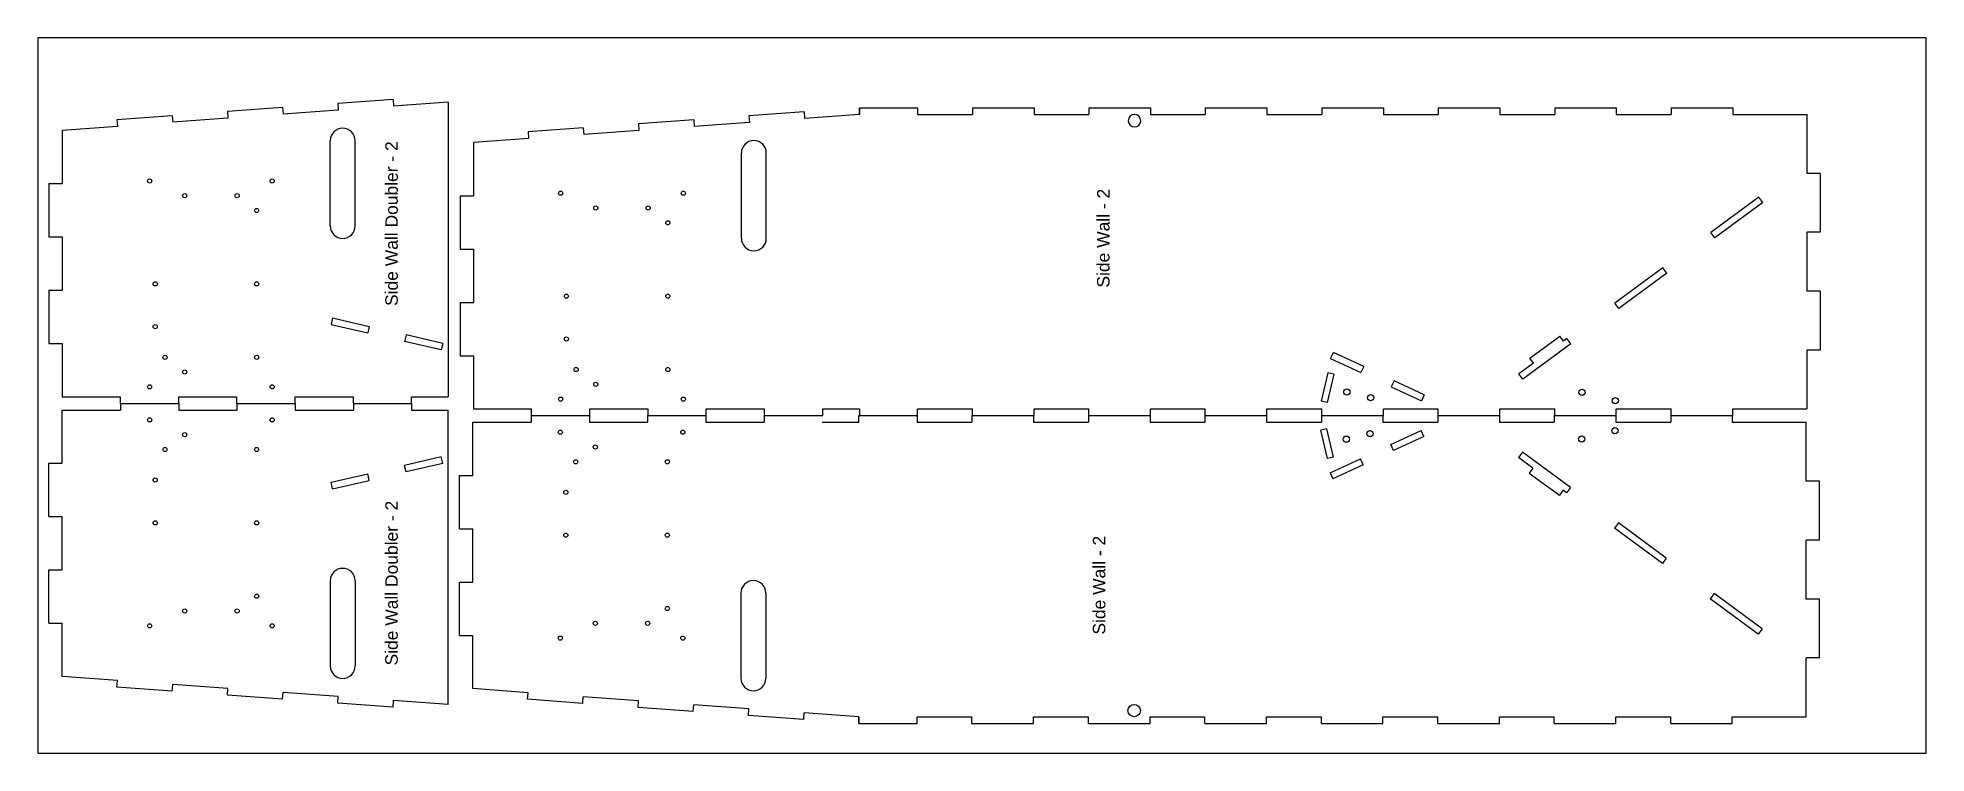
# Model space of a CAD drawing. Header units: millimetres. Extents: x -591 to -200, y 182 to 518.
# Drawn here: x -591.4 to -477.9, y 474.6 to 517.6 of the extents above; entities that cross this region are included whole.
import ezdxf

# ---------------------------------------------------------------- set-up
doc = ezdxf.new("R2010")
doc.units = ezdxf.units.MM
doc.header["$MEASUREMENT"] = 0
doc.layers.add('pic', color=7, linetype='Continuous')
doc.styles.get("Standard").update_dxf_attribs({"font": 'arial.ttf'})

msp = doc.modelspace()

# ---------------------------------------------------------------- texts
at = {"char_height": 0.75, "rotation": 90}
for s, insert, attachment_point in [('Side Wall Doubler - 2', (-570.537, 511.4049), 3), ('Side Wall - 2', (-527.7592, 508.5507), 3), ('Side Wall Doubler - 2', (-570.537, 479.9001), 1), ('Side Wall - 2', (-528.0119, 481.7559), 1)]:
    msp.add_mtext_dynamic_manual_height_columns(s, width=23.183096, gutter_width=1, heights=[0], dxfattribs=dict(at, insert=insert, attachment_point=attachment_point))

# ---------------------------------------------------------------- linework, layer by layer
at = {"color": 7, "linetype": 'Continuous', "lineweight": 25}
for p, q in [((-576.7081, 513.4266), (-580.0265, 513.1846)), ((-580.0265, 513.1846), (-579.9974, 512.7857)), ((-576.7081, 513.4266), (-576.679, 513.0276)), ((-573.3605, 513.2696), (-576.679, 513.0276)), ((-570.0712, 513.9105), (-573.3896, 513.6685)), ((-573.3896, 513.6685), (-573.3605, 513.2696)), ((-570.0712, 513.9105), (-570.0421, 513.5116)), ((-566.7527, 513.7514), (-570.0421, 513.5116)), ((-566.7527, 513.7514), (-566.7527, 496.0525)), ((-545.3636, 513.1725), (-548.6821, 512.9306)), ((-545.3636, 513.1725), (-545.3345, 512.7736)), ((-542.0452, 513.4145), (-542.0452, 513.0134)), ((-542.0452, 513.4145), (-538.5457, 513.4145)), ((-538.5457, 513.4145), (-538.5457, 513.0145)), ((-535.2524, 513.4145), (-535.2524, 513.0145)), ((-535.2524, 513.4145), (-531.5468, 513.4145)), ((-531.5468, 513.4145), (-531.5468, 513.0145)), ((-528.2524, 513.4145), (-528.2524, 513.0145)), ((-528.2524, 513.4145), (-524.5478, 513.4145)), ((-524.5478, 513.4145), (-524.5478, 513.0145)), ((-521.2524, 513.4145), (-521.2524, 513.0145)), ((-521.2524, 513.4145), (-517.5488, 513.4145)), ((-517.5488, 513.4145), (-517.5488, 513.0145)), ((-514.2524, 513.4145), (-514.2524, 513.0145)), ((-514.2524, 513.4145), (-510.5499, 513.4145)), ((-510.5499, 513.4145), (-510.5499, 513.0145)), ((-507.2524, 513.4145), (-507.2524, 513.0145)), ((-507.2524, 513.4145), (-503.5509, 513.4145)), ((-503.5509, 513.4145), (-503.5509, 513.0145)), ((-500.2524, 513.4145), (-500.2524, 513.0145)), ((-500.2524, 513.4145), (-496.552, 513.4145)), ((-496.552, 513.4145), (-496.552, 513.0145)), ((-493.2524, 513.4145), (-493.2524, 513.0145)), ((-493.2524, 513.4145), (-489.553, 513.4145)), ((-489.553, 513.4145), (-489.553, 513.0145)), ((-586.6343, 512.3017), (-589.9527, 512.0598)), ((-589.9527, 512.0598), (-589.9527, 508.8583)), ((-583.3449, 512.9426), (-586.6634, 512.7007)), ((-586.6634, 512.7007), (-586.6343, 512.3017)), ((-583.3449, 512.9426), (-583.3159, 512.5437)), ((-579.9974, 512.7857), (-583.3159, 512.5437)), ((-558.6374, 512.2047), (-561.9558, 511.9627)), ((-561.9558, 511.9627), (-561.9267, 511.5638)), ((-558.6374, 512.2047), (-558.6083, 511.8057)), ((-555.2899, 512.0477), (-558.6083, 511.8057)), ((-552.0005, 512.6886), (-555.3189, 512.4466)), ((-555.3189, 512.4466), (-555.2899, 512.0477)), ((-552.0005, 512.6886), (-551.9714, 512.2897)), ((-548.653, 512.5316), (-551.9714, 512.2897)), ((-548.6821, 512.9306), (-548.653, 512.5316)), ((-542.0452, 513.0134), (-545.3345, 512.7736)), ((-538.5457, 513.0145), (-535.2524, 513.0145)), ((-531.5468, 513.0145), (-528.2524, 513.0145)), ((-524.5478, 513.0145), (-521.2524, 513.0145)), ((-517.5488, 513.0145), (-514.2524, 513.0145)), ((-510.5499, 513.0145), (-507.2524, 513.0145)), ((-503.5509, 513.0145), (-500.2524, 513.0145)), ((-496.552, 513.0145), (-493.2524, 513.0145)), ((-489.553, 513.0145), (-485.1064, 513.0145)), ((-485.1064, 513.0145), (-485.1064, 509.4745)), ((-573.8441, 506.3167), (-573.8441, 511.4342)), ((-572.3441, 506.3167), (-572.3441, 511.4342)), ((-561.9267, 511.5638), (-565.2452, 511.3218)), ((-565.2452, 511.3218), (-565.2452, 508.1203)), ((-549.1365, 505.5787), (-549.1365, 510.6962)), ((-547.6365, 505.5787), (-547.6365, 510.6962)), ((-590.7527, 508.8583), (-590.7527, 505.6568)), ((-590.7527, 508.8583), (-589.9527, 508.8583)), ((-484.3064, 509.4745), (-485.1064, 509.4745)), ((-484.3064, 509.4745), (-484.3064, 505.9345)), ((-566.0452, 508.1203), (-566.0452, 504.9189)), ((-566.0452, 508.1203), (-565.2452, 508.1203)), ((-487.9909, 508.0412), (-490.8735, 505.9179)), ((-487.7535, 507.7189), (-490.6361, 505.5955)), ((-487.7535, 507.7189), (-487.9909, 508.0412)), ((-590.7527, 505.6568), (-589.9527, 505.6568)), ((-589.9527, 505.6568), (-589.9527, 502.4554)), ((-490.6361, 505.5955), (-490.8735, 505.9179)), ((-484.3064, 505.9345), (-485.1064, 505.9345)), ((-485.1064, 505.9345), (-485.1064, 502.3945)), ((-566.0452, 504.9189), (-565.2452, 504.9189)), ((-565.2452, 504.9189), (-565.2452, 501.7174)), ((-493.7561, 503.7945), (-496.6387, 501.6712)), ((-493.5189, 503.4725), (-496.4014, 501.3492)), ((-493.5189, 503.4725), (-493.7561, 503.7945)), ((-590.7527, 502.4554), (-590.7527, 499.2539)), ((-590.7527, 502.4554), (-589.9527, 502.4554)), ((-566.0452, 501.7174), (-566.0452, 498.516)), ((-566.0452, 501.7174), (-565.2452, 501.7174)), ((-496.4014, 501.3492), (-496.6387, 501.6712)), ((-484.3064, 502.3945), (-485.1064, 502.3945)), ((-484.3064, 502.3945), (-484.3064, 498.8545)), ((-573.7063, 500.7873), (-573.7963, 500.3976)), ((-573.7063, 500.7873), (-571.4995, 500.2778)), ((-573.7963, 500.3976), (-571.5895, 499.8881)), ((-571.4995, 500.2778), (-571.5895, 499.8881)), ((-569.2928, 499.7684), (-569.3827, 499.3786)), ((-567.086, 499.2589), (-569.2928, 499.7684)), ((-501.7565, 498.3671), (-499.9449, 499.7016)), ((-499.7225, 499.3996), (-499.9449, 499.7016)), ((-499.5212, 499.5479), (-499.7225, 499.3996)), ((-499.2838, 499.2256), (-499.5212, 499.5479)), ((-590.7527, 499.2539), (-589.9527, 499.2539)), ((-589.9527, 499.2539), (-589.9527, 496.0525)), ((-567.176, 498.8691), (-569.3827, 499.3786)), ((-567.086, 499.2589), (-567.176, 498.8691)), ((-566.0452, 498.516), (-565.2452, 498.516)), ((-565.2452, 498.516), (-565.2452, 495.3145)), ((-513.7221, 498.3502), (-513.5528, 498.7129)), ((-513.7221, 498.3502), (-511.9016, 497.5007)), ((-511.7323, 497.8633), (-513.5528, 498.7129)), ((-499.2838, 499.2256), (-502.1664, 497.1022)), ((-501.5341, 498.0652), (-501.7565, 498.3671)), ((-484.3064, 498.8545), (-485.1064, 498.8545)), ((-485.1064, 498.8545), (-485.1064, 495.3145)), ((-513.8884, 497.4938), (-514.2861, 495.7896)), ((-513.5232, 497.4086), (-513.9209, 495.7044)), ((-513.5232, 497.4086), (-513.8884, 497.4938)), ((-511.7323, 497.8633), (-511.9016, 497.5007)), ((-501.5341, 498.0652), (-502.4038, 497.4246)), ((-502.1664, 497.1022), (-502.4038, 497.4246)), ((-589.9527, 496.0525), (-586.4527, 496.0525)), ((-586.4527, 495.6525), (-586.4527, 496.0525)), ((-582.9527, 496.0525), (-579.4527, 496.0525)), ((-582.9527, 495.6525), (-582.9527, 496.0525)), ((-579.4527, 495.6525), (-579.4527, 496.0525)), ((-575.9527, 496.0525), (-572.4527, 496.0525)), ((-575.9527, 495.6525), (-575.9527, 496.0525)), ((-572.4527, 495.6525), (-572.4527, 496.0525)), ((-568.9527, 496.0525), (-566.7527, 496.0525)), ((-568.9527, 495.6525), (-568.9527, 496.0525)), ((-509.9118, 497.0137), (-510.0811, 496.6511)), ((-510.0811, 496.6511), (-508.2606, 495.8015)), ((-508.0913, 496.1641), (-509.9118, 497.0137)), ((-508.0913, 496.1641), (-508.2606, 495.8015)), ((-589.9527, 495.2525), (-586.4527, 495.2525)), ((-589.9527, 492.051), (-589.9527, 495.2525)), ((-586.4527, 495.6525), (-582.9527, 495.6525)), ((-586.4527, 495.6525), (-586.4527, 495.2525)), ((-586.4527, 495.6525), (-582.9527, 495.6525)), ((-582.9527, 495.6525), (-582.9527, 495.2525)), ((-582.9527, 495.2525), (-579.4527, 495.2525)), ((-579.4527, 495.6525), (-575.9527, 495.6525)), ((-579.4527, 495.6525), (-579.4527, 495.2525)), ((-579.4527, 495.6525), (-575.9527, 495.6525)), ((-575.9527, 495.6525), (-575.9527, 495.2525)), ((-575.9527, 495.2525), (-572.4527, 495.2525)), ((-572.4527, 495.6525), (-568.9527, 495.6525)), ((-572.4527, 495.6525), (-572.4527, 495.2525)), ((-572.4527, 495.6525), (-568.9527, 495.6525)), ((-568.9527, 495.6525), (-568.9527, 495.2525)), ((-568.9527, 495.2525), (-566.7527, 495.2525)), ((-566.7527, 477.5535), (-566.7527, 495.2525)), ((-565.2452, 495.3145), (-561.7452, 495.3145)), ((-561.7719, 494.9145), (-558.2719, 494.9145)), ((-561.7719, 494.9145), (-561.7719, 494.5145)), ((-561.7452, 494.9145), (-561.7452, 495.3145)), ((-561.7452, 494.9145), (-558.2452, 494.9145)), ((-558.2719, 494.9145), (-558.2719, 494.5145)), ((-558.2452, 495.3145), (-554.7452, 495.3145)), ((-558.2452, 494.9145), (-558.2452, 495.3145)), ((-554.7719, 494.9145), (-551.2719, 494.9145)), ((-554.7719, 494.9145), (-554.7719, 494.5145)), ((-554.7452, 494.9145), (-554.7452, 495.3145)), ((-554.7452, 494.9145), (-551.2452, 494.9145)), ((-551.2719, 494.9145), (-551.2719, 494.5145)), ((-551.2452, 495.3145), (-547.7452, 495.3145)), ((-551.2452, 494.9145), (-551.2452, 495.3145)), ((-547.7719, 494.9145), (-544.2719, 494.9145)), ((-547.7719, 494.9145), (-547.7719, 494.5145)), ((-547.7452, 494.9145), (-547.7452, 495.3145)), ((-547.7452, 494.9145), (-544.2452, 494.9145)), ((-544.2452, 495.3145), (-542.0452, 495.3145)), ((-544.2452, 494.9145), (-544.2452, 495.3145)), ((-542.0719, 494.9145), (-538.5724, 494.9145)), ((-542.0719, 494.5145), (-542.0719, 494.9145)), ((-542.0452, 495.3145), (-542.0452, 494.9145)), ((-542.0452, 494.9145), (-538.5457, 494.9145)), ((-538.5724, 494.9145), (-538.5724, 494.5145)), ((-538.5457, 495.3145), (-535.2524, 495.3145)), ((-538.5457, 494.9145), (-538.5457, 495.3145)), ((-535.2791, 494.9145), (-531.5735, 494.9145)), ((-535.2791, 494.9145), (-535.2791, 494.5145)), ((-535.2524, 494.9145), (-535.2524, 495.3145)), ((-535.2524, 494.9145), (-531.5468, 494.9145)), ((-531.5735, 494.9145), (-531.5735, 494.5145)), ((-531.5468, 495.3145), (-528.2524, 495.3145)), ((-531.5468, 494.9145), (-531.5468, 495.3145)), ((-528.2791, 494.9145), (-524.5745, 494.9145)), ((-528.2791, 494.9145), (-528.2791, 494.5145)), ((-528.2524, 494.9145), (-528.2524, 495.3145)), ((-528.2524, 494.9145), (-524.5478, 494.9145)), ((-524.5745, 494.9145), (-524.5745, 494.5145)), ((-524.5478, 495.3145), (-521.2524, 495.3145)), ((-524.5478, 494.9145), (-524.5478, 495.3145)), ((-521.2791, 494.9145), (-517.5756, 494.9145)), ((-521.2791, 494.9145), (-521.2791, 494.5145)), ((-521.2524, 494.9145), (-521.2524, 495.3145)), ((-521.2524, 494.9145), (-517.5488, 494.9145)), ((-517.5756, 494.9145), (-517.5756, 494.5145)), ((-517.5488, 495.3145), (-514.2524, 495.3145)), ((-517.5488, 494.9145), (-517.5488, 495.3145)), ((-513.9209, 495.7044), (-514.2861, 495.7896)), ((-514.2791, 494.9145), (-510.5766, 494.9145)), ((-514.2791, 494.9145), (-514.2791, 494.5145)), ((-514.2524, 494.9145), (-514.2524, 495.3145)), ((-514.2524, 494.9145), (-510.5499, 494.9145)), ((-510.5766, 494.9145), (-510.5766, 494.5145)), ((-510.5499, 495.3145), (-507.2524, 495.3145)), ((-510.5499, 494.9145), (-510.5499, 495.3145)), ((-507.2791, 494.9145), (-503.5777, 494.9145)), ((-507.2791, 494.9145), (-507.2791, 494.5145)), ((-507.2524, 494.9145), (-507.2524, 495.3145)), ((-507.2524, 494.9145), (-503.5509, 494.9145)), ((-503.5777, 494.9145), (-503.5777, 494.5145)), ((-503.5509, 495.3145), (-500.2524, 495.3145)), ((-503.5509, 494.9145), (-503.5509, 495.3145)), ((-500.2791, 494.9145), (-496.5787, 494.9145)), ((-500.2791, 494.9145), (-500.2791, 494.5145)), ((-500.2524, 494.9145), (-500.2524, 495.3145)), ((-500.2524, 494.9145), (-496.552, 494.9145)), ((-496.5787, 494.9145), (-496.5787, 494.5145)), ((-496.552, 495.3145), (-493.2524, 495.3145)), ((-496.552, 494.9145), (-496.552, 495.3145)), ((-493.2791, 494.9145), (-489.5798, 494.9145)), ((-493.2791, 494.9145), (-493.2791, 494.5145)), ((-493.2524, 494.9145), (-493.2524, 495.3145)), ((-493.2524, 494.9145), (-489.553, 494.9145)), ((-489.5798, 494.9145), (-489.5798, 494.5145)), ((-489.553, 495.3145), (-485.1064, 495.3145)), ((-489.553, 494.9145), (-489.553, 495.3145)), ((-565.2719, 494.5145), (-561.7719, 494.5145)), ((-565.2719, 491.3131), (-565.2719, 494.5145)), ((-558.2719, 494.5145), (-554.7719, 494.5145)), ((-551.2719, 494.5145), (-547.7719, 494.5145)), ((-544.2719, 494.5145), (-542.0719, 494.5145)), ((-538.5724, 494.5145), (-535.2791, 494.5145)), ((-531.5735, 494.5145), (-528.2791, 494.5145)), ((-524.5745, 494.5145), (-521.2791, 494.5145)), ((-517.5756, 494.5145), (-514.2791, 494.5145)), ((-513.9476, 494.1246), (-514.3128, 494.0394)), ((-513.9152, 492.3352), (-514.3128, 494.0394)), ((-513.55, 492.4204), (-513.9476, 494.1246)), ((-510.5766, 494.5145), (-507.2791, 494.5145)), ((-510.1078, 493.178), (-508.2873, 494.0275)), ((-508.1181, 493.6649), (-508.2873, 494.0275)), ((-503.5777, 494.5145), (-500.2791, 494.5145)), ((-496.5787, 494.5145), (-493.2791, 494.5145)), ((-489.5798, 494.5145), (-485.1332, 494.5145)), ((-485.1332, 490.9745), (-485.1332, 494.5145)), ((-509.9386, 492.8153), (-510.1078, 493.178)), ((-508.1181, 493.6649), (-509.9386, 492.8153)), ((-502.1931, 492.7268), (-502.4306, 492.4044)), ((-499.3106, 490.6035), (-502.1931, 492.7268)), ((-590.7527, 492.051), (-589.9527, 492.051)), ((-590.7527, 488.8496), (-590.7527, 492.051)), ((-567.176, 492.4358), (-569.3827, 491.9264)), ((-569.2928, 491.5366), (-569.3827, 491.9264)), ((-567.086, 492.0461), (-569.2928, 491.5366)), ((-567.086, 492.0461), (-567.176, 492.4358)), ((-513.55, 492.4204), (-513.9152, 492.3352)), ((-513.7488, 491.4788), (-511.9283, 492.3284)), ((-513.7488, 491.4788), (-513.5796, 491.1161)), ((-511.7591, 491.9657), (-513.5796, 491.1161)), ((-511.7591, 491.9657), (-511.9283, 492.3284)), ((-501.5609, 491.7638), (-502.4306, 492.4044)), ((-501.5609, 491.7638), (-501.7833, 491.4619)), ((-501.7833, 491.4619), (-499.9717, 490.1275)), ((-573.7963, 490.9074), (-571.5895, 491.4169)), ((-573.7063, 490.5177), (-573.7963, 490.9074)), ((-573.7063, 490.5177), (-571.4995, 491.0271)), ((-571.4995, 491.0271), (-571.5895, 491.4169)), ((-566.0719, 491.3131), (-565.2719, 491.3131)), ((-566.0719, 488.1116), (-566.0719, 491.3131)), ((-499.7493, 490.4294), (-499.9717, 490.1275)), ((-499.548, 490.2811), (-499.7493, 490.4294)), ((-499.3106, 490.6035), (-499.548, 490.2811)), ((-484.3332, 490.9745), (-485.1332, 490.9745)), ((-484.3332, 487.4345), (-484.3332, 490.9745)), ((-590.7527, 488.8496), (-589.9527, 488.8496)), ((-589.9527, 485.6481), (-589.9527, 488.8496)), ((-566.0719, 488.1116), (-565.2719, 488.1116)), ((-565.2719, 484.9101), (-565.2719, 488.1116)), ((-496.4282, 488.4799), (-496.6654, 488.1578)), ((-493.7828, 486.0345), (-496.6654, 488.1578)), ((-493.5456, 486.3565), (-496.4282, 488.4799)), ((-485.1332, 483.8945), (-485.1332, 487.4345)), ((-484.3332, 487.4345), (-485.1332, 487.4345)), ((-493.5456, 486.3565), (-493.7828, 486.0345)), ((-590.7527, 482.4467), (-590.7527, 485.6481)), ((-590.7527, 485.6481), (-589.9527, 485.6481)), ((-573.8441, 484.9883), (-573.8441, 479.8708)), ((-572.3441, 484.9883), (-572.3441, 479.8708)), ((-566.0719, 481.7087), (-566.0719, 484.9101)), ((-566.0719, 484.9101), (-565.2719, 484.9101)), ((-549.1632, 484.2503), (-549.1632, 479.1328)), ((-547.6632, 484.2503), (-547.6632, 479.1328)), ((-490.6628, 484.2335), (-490.9002, 483.9112)), ((-488.0177, 481.7878), (-490.9002, 483.9112)), ((-487.7802, 482.1102), (-490.6628, 484.2335)), ((-484.3332, 483.8945), (-485.1332, 483.8945)), ((-484.3332, 480.3545), (-484.3332, 483.8945)), ((-590.7527, 482.4467), (-589.9527, 482.4467)), ((-589.9527, 479.2452), (-589.9527, 482.4467)), ((-566.0719, 481.7087), (-565.2719, 481.7087)), ((-565.2719, 478.5072), (-565.2719, 481.7087)), ((-487.7802, 482.1102), (-488.0177, 481.7878)), ((-485.1332, 476.8145), (-485.1332, 480.3545)), ((-484.3332, 480.3545), (-485.1332, 480.3545)), ((-586.6343, 479.0032), (-589.9527, 479.2452)), ((-586.6634, 478.6043), (-586.6343, 479.0032)), ((-583.3449, 478.3623), (-586.6634, 478.6043)), ((-583.3449, 478.3623), (-583.3159, 478.7613)), ((-579.9974, 478.5193), (-583.3159, 478.7613)), ((-580.0265, 478.1204), (-579.9974, 478.5193)), ((-576.7081, 477.8784), (-580.0265, 478.1204)), ((-576.7081, 477.8784), (-576.679, 478.2773)), ((-573.3605, 478.0354), (-576.679, 478.2773)), ((-573.3896, 477.6364), (-573.3605, 478.0354)), ((-561.9535, 478.2653), (-565.2719, 478.5072)), ((-561.9826, 477.8663), (-561.9535, 478.2653)), ((-558.6641, 477.6244), (-561.9826, 477.8663)), ((-558.6641, 477.6244), (-558.635, 478.0233)), ((-555.3166, 477.7813), (-558.635, 478.0233)), ((-570.0712, 477.3945), (-573.3896, 477.6364)), ((-570.0712, 477.3945), (-570.0421, 477.7934)), ((-566.7527, 477.5535), (-570.0421, 477.7934)), ((-555.3457, 477.3824), (-555.3166, 477.7813)), ((-552.0272, 477.1404), (-555.3457, 477.3824)), ((-552.0272, 477.1404), (-551.9982, 477.5394)), ((-548.6797, 477.2974), (-551.9982, 477.5394)), ((-548.7088, 476.8985), (-548.6797, 477.2974)), ((-545.3904, 476.6565), (-548.7088, 476.8985)), ((-545.3904, 476.6565), (-545.3613, 477.0554)), ((-542.0719, 476.8156), (-545.3613, 477.0554)), ((-542.0719, 476.4145), (-542.0719, 476.8156)), ((-538.5724, 476.4145), (-538.5724, 476.8145)), ((-538.5724, 476.8145), (-535.2791, 476.8145)), ((-535.2791, 476.4145), (-535.2791, 476.8145)), ((-531.5735, 476.4145), (-531.5735, 476.8145)), ((-531.5735, 476.8145), (-528.2791, 476.8145)), ((-528.2791, 476.4145), (-528.2791, 476.8145)), ((-524.5745, 476.4145), (-524.5745, 476.8145)), ((-524.5745, 476.8145), (-521.2791, 476.8145)), ((-521.2791, 476.4145), (-521.2791, 476.8145)), ((-517.5756, 476.4145), (-517.5756, 476.8145)), ((-517.5756, 476.8145), (-514.2791, 476.8145)), ((-514.2791, 476.4145), (-514.2791, 476.8145)), ((-510.5766, 476.4145), (-510.5766, 476.8145)), ((-510.5766, 476.8145), (-507.2791, 476.8145)), ((-507.2791, 476.4145), (-507.2791, 476.8145)), ((-503.5777, 476.4145), (-503.5777, 476.8145)), ((-503.5777, 476.8145), (-502.1813, 476.8145)), ((-501.7813, 476.8145), (-500.2791, 476.8145)), ((-500.2791, 476.4145), (-500.2791, 476.8145)), ((-496.5787, 476.4145), (-496.5787, 476.8145)), ((-496.5787, 476.8145), (-493.2791, 476.8145)), ((-493.2791, 476.4145), (-493.2791, 476.8145)), ((-489.5798, 476.4145), (-489.5798, 476.8145)), ((-489.5798, 476.8145), (-485.1332, 476.8145)), ((-542.0719, 476.4145), (-538.5724, 476.4145)), ((-535.2791, 476.4145), (-531.5735, 476.4145)), ((-528.2791, 476.4145), (-524.5745, 476.4145)), ((-521.2791, 476.4145), (-517.5756, 476.4145)), ((-514.2791, 476.4145), (-510.5766, 476.4145)), ((-507.2791, 476.4145), (-503.5777, 476.4145)), ((-500.2791, 476.4145), (-496.5787, 476.4145)), ((-493.2791, 476.4145), (-489.5798, 476.4145))]:
    msp.add_line(p, q, dxfattribs=at)
for p, q in [((-542.0452, 513.0134), (-542.0452, 513.4145)), ((-542.0719, 476.8156), (-542.0719, 476.4145)), ((-502.1813, 476.8145), (-501.7813, 476.8145))]:
    msp.add_line(p, q)
for centre, radius in [((-584.7027, 509.0214), 0.125), ((-577.3366, 509.0214), 0.125), ((-582.5945, 508.1339), 0.125), ((-579.4449, 508.1339), 0.125), ((-578.2638, 507.2434), 0.125), ((-559.9952, 508.2835), 0.125), ((-557.8869, 507.396), 0.125), ((-554.7373, 507.396), 0.125), ((-552.629, 508.2835), 0.125), ((-553.5562, 506.5054), 0.125), ((-584.3661, 502.8339), 0.125), ((-578.2638, 502.8339), 0.125), ((-559.6586, 502.096), 0.125), ((-553.5562, 502.096), 0.125), ((-584.3661, 500.2619), 0.125), ((-559.6586, 499.5239), 0.125), ((-583.7756, 498.4245), 0.125), ((-578.2638, 498.4245), 0.125), ((-582.5945, 497.5339), 0.125), ((-559.068, 497.6865), 0.125), ((-553.5562, 497.6865), 0.125), ((-584.7027, 496.6464), 0.125), ((-577.3366, 496.6464), 0.125), ((-559.9952, 495.9085), 0.125), ((-557.8869, 496.796), 0.125), ((-552.629, 495.9085), 0.125), ((-512.7482, 496.3293), 0.1875), ((-511.3209, 495.9962), 0.1875), ((-498.6064, 496.3145), 0.1875), ((-496.6064, 495.8145), 0.1875), ((-584.7027, 494.6585), 0.125), ((-582.5945, 493.771), 0.125), ((-577.3366, 494.6585), 0.125), ((-560.0219, 493.9206), 0.125), ((-552.6558, 493.9206), 0.125), ((-511.3477, 493.8328), 0.1875), ((-496.6332, 494.0145), 0.1875), ((-583.7756, 492.8805), 0.125), ((-578.2638, 492.8805), 0.125), ((-557.9137, 493.0331), 0.125), ((-512.775, 493.4998), 0.1875), ((-498.6332, 493.5145), 0.1875), ((-559.0948, 492.1425), 0.125), ((-553.5829, 492.1425), 0.125), ((-584.3661, 491.0431), 0.125), ((-559.6853, 490.3051), 0.125), ((-584.3661, 488.471), 0.125), ((-578.2638, 488.471), 0.125), ((-559.6853, 487.7331), 0.125), ((-553.5829, 487.7331), 0.125), ((-578.2638, 484.0616), 0.125), ((-584.7027, 482.2835), 0.125), ((-582.5945, 483.171), 0.125), ((-579.4449, 483.171), 0.125), ((-577.3366, 482.2835), 0.125), ((-557.9137, 482.4331), 0.125), ((-554.7641, 482.4331), 0.125), ((-553.5829, 483.3236), 0.125), ((-560.0219, 481.5456), 0.125), ((-552.6558, 481.5456), 0.125)]:
    msp.add_circle(centre, radius, dxfattribs=at)
for centre, start, end in [((-573.0941, 511.4342), 0, 180), ((-548.3865, 510.6962), 0, 180), ((-573.0941, 506.3167), 180, 0), ((-548.3865, 505.5787), 180, 0), ((-573.0941, 484.9883), 0, 180), ((-548.4132, 484.2503), 0, 180), ((-573.0941, 479.8708), 180, 0), ((-548.4132, 479.1328), 180, 0)]:
    msp.add_arc(centre, 0.75, start, end, dxfattribs=at)
at = {"color": 7, "linetype": 'Continuous', "lineweight": 25, "extrusion": (0, 0, -1)}
msp.add_ellipse((-525.5054, 512.6395), major_axis=(-0.3759, 0), ratio=0.99759656, dxfattribs=at)
at = {"color": 7, "linetype": 'Continuous', "lineweight": 25}
msp.add_ellipse((-525.5322, 477.1895), major_axis=(-0.3759, 0), ratio=0.99759656, dxfattribs=at)
at = {"layer": 'pic', "color": 1}
msp.add_lwpolyline([(-591.4244, 474.6259), (-477.9244, 474.6259), (-477.9244, 517.6259), (-591.4244, 517.6259)], close=True, dxfattribs=at)

msp.set_redraw_order([(e.dxf.handle, doc.entitydb.next_handle()) for e in msp.query("TEXT MTEXT ATTDEF DIMENSION ARC_DIMENSION")])  # texts and dimensions are drawn at this point

doc.saveas('drawing.dxf')
